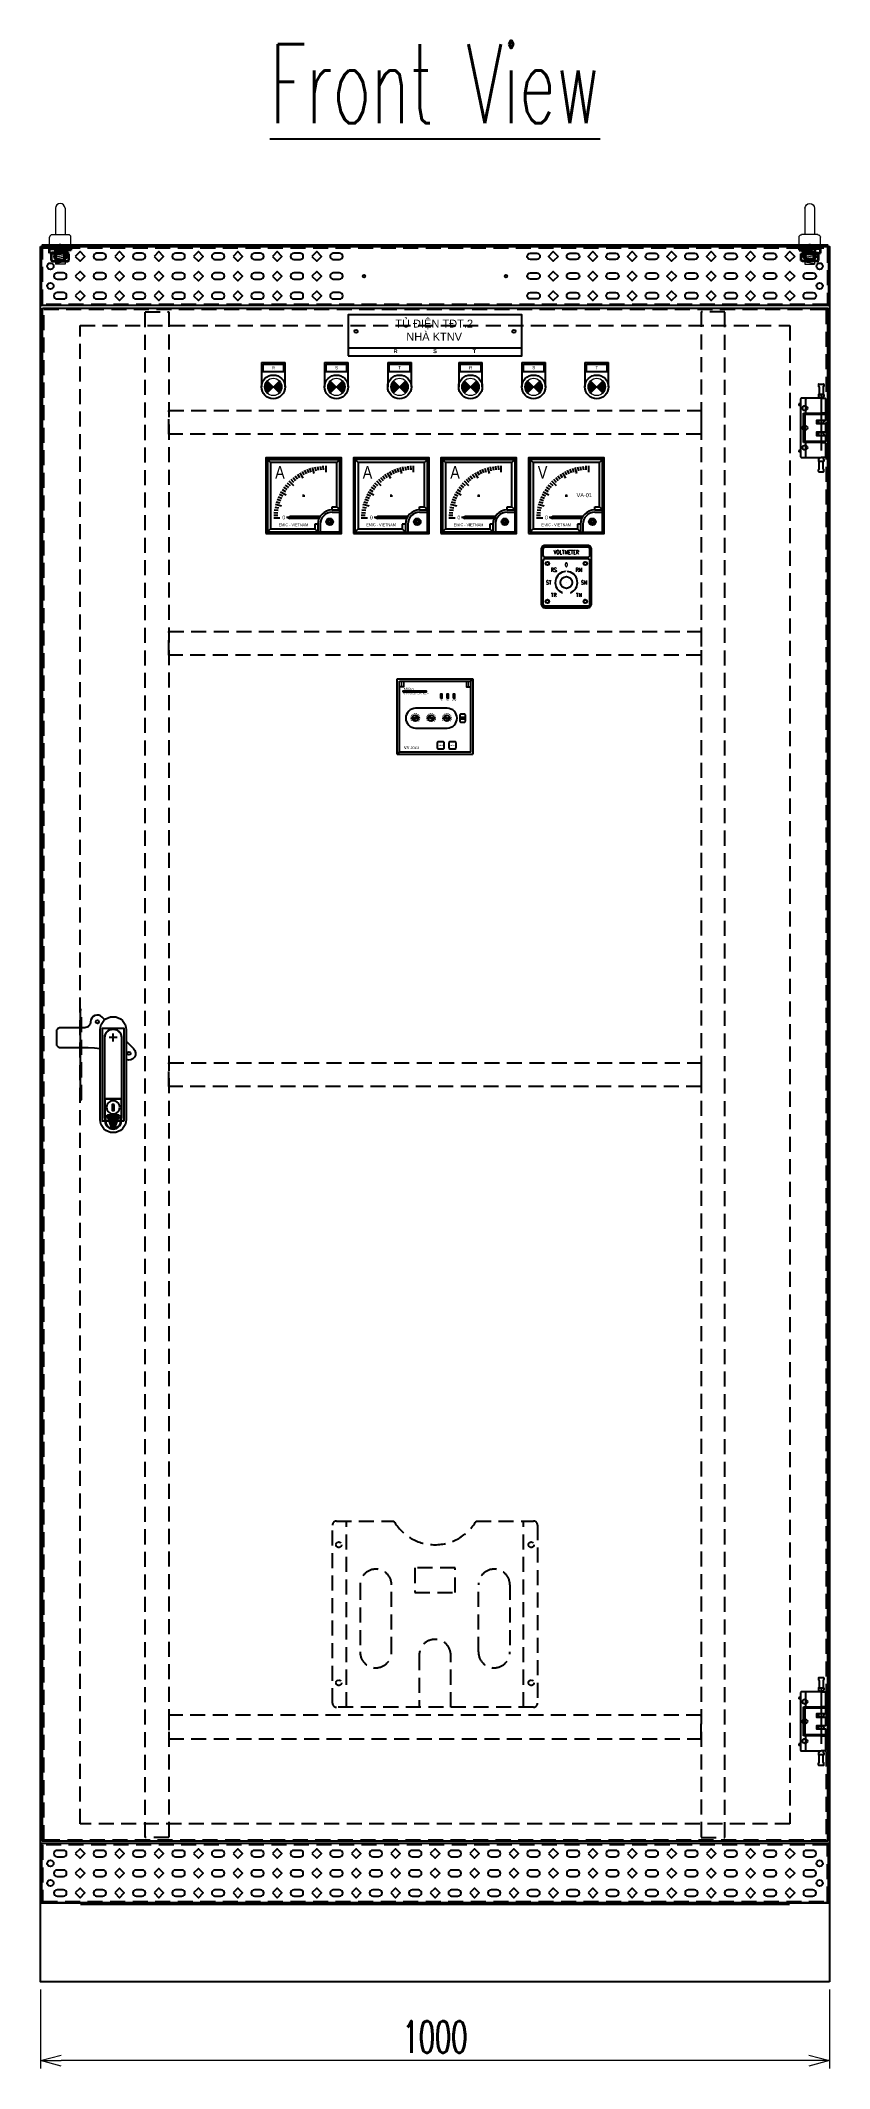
# Model space of a CAD drawing. Header units: millimetres. Extents: x 173893 to 258446, y -176540 to -123824.
# Drawn here: x 186576 to 187576, y -141376 to -138805 of the extents above; entities that cross this region are included whole.
import ezdxf
from ezdxf.enums import TextEntityAlignment as Align

# ---------------------------------------------------------------- set-up
doc = ezdxf.new("R2010")
doc.units = ezdxf.units.MM
doc.header["$LTSCALE"] = 3
doc.set_wipeout_variables(frame=1)
for name, pattern in [('ACAD_ISO04W100', [30, 24, -3, 0, -3]), ('CACHE2', [4.7625, 3.175, -1.5875]), ('HIDDEN', [9.525, 6.35, -3.175]), ('HIDDEN2', [0.1875, 0.125, -0.0625])]:
    doc.linetypes.add(name, pattern=pattern)
for name, color, linetype, lineweight in [('01', 7, 'HIDDEN2', 13), ('07', 5, 'Continuous', 5), ('@.0.DM. NÉT CHÍNH', 7, 'Continuous', 25), ('FORT', 2, 'Continuous', 35), ('POINTILLE', 8, 'CACHE2', 25)]:
    doc.layers.add(name, color=color, linetype=linetype, lineweight=lineweight)
doc.layers.add('@.DM. KÍCH THƯỚC', color=8, linetype='Continuous', transparency=0.2)
for name, color, linetype in [('@.DM. NÉT CHÍNH', 7, 'Continuous'), ('@.TEXT', 7, 'Continuous'), ('@.VISIBLE', 7, 'Continuous'), ('Ann_green', 3, 'Continuous'), ('centerline', 6, 'ACAD_ISO04W100'), ('EQUIPMENT', 4, 'Continuous'), ('equipments', 2, 'Continuous'), ('hw_Punch', 3, 'Continuous')]:
    doc.layers.add(name, color=color, linetype=linetype)
doc.styles.add('1-3', font='romans.shx', dxfattribs={"oblique": 10, "height": 7.5})
doc.styles.add('Ann_w01', font='romans.shx', dxfattribs={"width": 0.6, "bigfont": 'chineset.shx'})
doc.styles.add('Arial', font='arial.ttf')
doc.styles.add('Arial-Black', font='')
doc.styles.add('hw_Block', font='complex.shx', dxfattribs={"width": 0.75})
doc.styles.add('ISO8', font='ISO8')
doc.styles.add('TC-3C- New', font='', dxfattribs={"height": 18})
doc.styles.get('Arial-Black').set_extended_font_data('Arial Black')
doc.styles.get('TC-3C- New').set_extended_font_data('.VnArial NarrowH')
doc.dimstyles.new('Dim 01_SC20', dxfattribs={"dimscale": 20, "dimtxt": 2, "dimasz": 1.3, "dimexe": 0.5, "dimexo": 0.5, "dimgap": 0.5, "dimtad": 1, "dimdec": 1, "dimzin": 12, "dimdsep": 46, "dimtxsty": 'Ann_w01', "dimblk": 'OPEN30', "dimcen": 1.5, "dimclrd": 6, "dimclre": 6, "dimclrt": 3, "dimadec": 1, "dimazin": 3, "dimtm": 1e-09, "dimtfac": 1, "dimtdec": 1, "dimtix": 1, "dimtmove": 0, "dimatfit": 3, "dimldrblk": 'OPEN30', "dimfxl": 1, "dimtolj": 1, "dimlwd": 0, "dimlwe": 0, "dimarcsym": 0})

msp = doc.modelspace()

# ---------------------------------------------------------------- texts
at = {"color": 1, "linetype": 'ByBlock', "char_height": 5, "attachment_point": 5, "style": 'ISO8'}
for s, insert in [('{\\fArial|b1|i0|c0|p34;R}', (187026.2, -139199.15)), ('{\\fArial|b1|i0|c0|p34;S}', (187076.2, -139199.15)), ('{\\fArial|b1|i0|c0|p34;T}', (187126.2, -139199.15))]:
    msp.add_mtext_dynamic_manual_height_columns(s, width=58.9447, gutter_width=378.95, heights=[7.09], dxfattribs=dict(at, insert=insert))
at = {"color": 5, "ltscale": 0.5, "attachment_point": 1, "style": '1-3'}
for s, insert, char_height, width in [('{\\f.VnTimeH|b0|i0|c0|p34;\\C256;IDT OVERCURRENT RELAY}', (187036.06, -139632.42), 1.6783, 33.2622), ('{\\f.VnTimeH|b0|i0|c0|p34;\\C256;M\\f.VnTime|b0|i0|c0|p34;ikro}', (187036.06, -139625.72), 3.3566, 19.7753), ('{\\f.VnTimeH|b0|i0|c0|p34;\\C256;I>}', (187083.27, -139641.12), 1.6783, 2.3718), ('{\\f.VnTimeH|b0|i0|c0|p34;\\C256;I>>}', (187090.35, -139641.12), 1.6783, 2.3718), ('{\\f.VnTimeH|b0|i0|c0|p34;\\C256;AUX}', (187097.54, -139641.12), 1.6783, 2.3718), ('{\\f.VnTimeH|b0|i0|c0|p34;\\C256;NX 204A}', (187036.06, -139700.33), 3.3566, 23.9984), ('{\\f.VnTimeH|b0|i0|c0|p34;\\C1;TEST}', (187080.66, -139697.83), 1.6783, 11.9992), ('{\\f.VnTimeH|b0|i0|c0|p34;\\C251;RESET}', (187094.53, -139697.83), 1.6783, 11.9992)]:
    msp.add_mtext(s, dxfattribs=dict(at, insert=insert, char_height=char_height, width=width))
at = {"layer": '@.0.DM. NÉT CHÍNH', "color": 2, "style": 'Ann_w01', "width": 0.6}
msp.add_text('%%UFront View', height=100, dxfattribs=at).set_placement((187076.2, -138860.06), align=Align.MIDDLE_CENTER)
at = {"layer": '@.VISIBLE', "insert": (187075.13, -139172.45), "char_height": 10, "attachment_point": 5, "style": 'Arial'}
msp.add_mtext_dynamic_manual_height_columns('TỦ ĐIỆN TĐT.2\\PNHÀ KTNV', width=187.0575, gutter_width=99.2, heights=[0], dxfattribs=at)

# ---------------------------------------------------------------- blocks, each defined once
blk = doc.blocks.new('*U39')
blk.add_hatch(color=256).paths.add_polyline_path([(0.2, 15.3), (0.2, 15.3), (0.2, 15.3), (0.2, 15.4), (0.2, 15.4), (0.2, 15.4), (0.2, 15.4), (0.2, 15.4), (0.2, 15.4), (0.2, 15.4), (0.1, 15.4), (0.1, 15.4), (0.1, 15.5), (0.1, 15.5), (0.1, 15.5), (0.1, 15.5), (0.1, 15.5), (0, 15.5), (0, 15.5), (0, 15.5), (0, 15.5), (0, 15.5), (0, 15.5), (-0.1, 15.5), (-0.1, 15.5), (-0.1, 15.5), (-0.1, 15.5), (-0.1, 15.5), (-0.1, 15.4), (-0.1, 15.4), (-0.2, 15.4), (-0.2, 15.4), (-0.2, 15.4), (-0.2, 15.4), (-0.2, 15.4), (-0.2, 15.4), (-0.2, 15.4), (-0.2, 15.3), (-0.2, 15.3), (-0.2, 15.3), (-0.2, 7.5), (0.2, 7.5)])
for p, q in [((-0.8, -13.9), (-0.8, -14.1)), ((-0.1, -13.9), (-0.8, -13.9)), ((-0.8, -14.1), (-0.1, -14.1)), ((0.1, -13.2), (-0.1, -13.2)), ((-0.1, -13.2), (-0.1, -13.9)), ((-0.1, -14.1), (-0.1, -14.8)), ((-0.1, -14.8), (0.1, -14.8)), ((0.1, -13.9), (0.1, -13.2)), ((0.8, -13.9), (0.1, -13.9)), ((0.1, -14.1), (0.8, -14.1)), ((0.1, -14.8), (0.1, -14.1)), ((0.8, -14.1), (0.8, -13.9))]:
    blk.add_line(p, q)
for points in [[(-27, -32), (27, -32, 0.414214), (32, -27), (32, 42, 0.414214), (27, 47), (-27, 47, 0.414214), (-32, 42), (-32, -27, 0.414214)], [(-27, 32), (27, 32, 0.414214), (29.8, 34.8), (29.8, 42, 0.414214), (27, 44.7), (-27, 44.7, 0.414214), (-29.8, 42), (-29.8, 34.8, 0.414214)], [(-27, -29.8), (27, -29.8, 0.414214), (29.8, -27), (29.8, 27, 0.414214), (27, 29.8), (-27, 29.8, 0.414214), (-29.8, 27), (-29.8, -27, 0.414214)]]:
    blk.add_lwpolyline(points, format="xyb", close=True)
for radius in [2.5, 1.75]:
    blk.add_circle((0, -14), radius)
for start, end in [(92.839, 249.0883), (290.9117, 87.161)]:
    blk.add_arc((0, 0), 14, start, end)
at = {"layer": 'hw_Punch'}
for centre, radius in [((-24, 24), 2.25), ((24, 24), 2.25), ((0, 0), 7.5), ((-24, -24), 2.25), ((24, -24), 2.25)]:
    blk.add_circle(centre, radius, dxfattribs=at)
at = {"style": 'hw_Block', "width": 0.75}
for s, p in [('VOLTMETER', (0, 38.4)), ('ST', (-22.5, 0)), ('0', (0, 22.5)), ('SN', (22.5, 0))]:
    blk.add_text(s, height=5, dxfattribs=at).set_placement(p, align=Align.MIDDLE_CENTER)
blk.add_wipeout([(5.5, 0), (0.2, 15.3), (0.2, 15.3), (0.2, 15.3), (0.2, 15.4), (0.2, 15.4), (0.2, 15.4), (0.2, 15.4), (0.2, 15.4), (0.2, 15.4), (0.2, 15.4), (0.1, 15.4), (0.1, 15.4), (0.1, 15.5), (0.1, 15.5), (0.1, 15.5), (0.1, 15.5), (0.1, 15.5), (0, 15.5), (0, 15.5), (0, 15.5), (0, 15.5), (0, 15.5), (0, 15.5), (-0.1, 15.5), (-0.1, 15.5), (-0.1, 15.5), (-0.1, 15.5), (-0.1, 15.5), (-0.1, 15.4), (-0.1, 15.4), (-0.2, 15.4), (-0.2, 15.4), (-0.2, 15.4), (-0.2, 15.4), (-0.2, 15.4), (-0.2, 15.4), (-0.2, 15.4), (-0.2, 15.3), (-0.2, 15.3), (-0.2, 15.3), (-5.5, 0), (-4.5, -19), (4.5, -19)])
at = {"layer": 'Defpoints', "color": 5}
blk.add_line((0, 0), (0, 0), dxfattribs=at)
at = {"style": 'hw_Block', "width": 0.75}
for s, p in [('RS', (-15.9, 15.9)), ('RN', (15.9, 15.9)), ('TR', (-15.9, -15.9)), ('TN', (15.9, -15.9))]:
    blk.add_text(s, height=5, dxfattribs=at).set_placement(p, align=Align.MIDDLE_CENTER)
blk = doc.blocks.new('Den XANH')
h = blk.add_hatch(color=5)
h.paths.add_polyline_path([(15, 15), (22.8, 7.2, 0.198912), (26, 15, 0.198912), (22.8, 22.8)])
h.paths.add_polyline_path([(15, 15), (7.2, 22.8, 0.198912), (4, 15, 0.198912), (7.2, 7.2)])
at = {"color": 7}
for p, q in [((0, 46), (30, 46)), ((0, 46), (0, 15)), ((30, 15), (30, 46))]:
    blk.add_line(p, q, dxfattribs=at)
blk.add_lwpolyline([(2, 44), (28, 44), (28, 34), (2, 34)], close=True, dxfattribs=at)
blk.add_circle((15, 15), 15, dxfattribs=at)
at = {"layer": '07', "color": 5, "linetype": 'Continuous', "lineweight": 5, "ltscale": 3}
for p, q in [((22.8, 22.8), (7.2, 7.2)), ((7.2, 22.8), (22.8, 7.2))]:
    blk.add_line(p, q, dxfattribs=at)
blk.add_circle((15, 15), 11, dxfattribs=at)
at = {"layer": '01', "color": 2, "linetype": 'Continuous', "lineweight": 5, "style": 'Arial-Black'}
blk.add_attdef('T-SP', text='', height=2.4, dxfattribs=at).set_placement((15.2, 37), align=Align.CENTER)
blk = doc.blocks.new('Den DO')
h = blk.add_hatch(color=1)
h.paths.add_polyline_path([(7.2, 7.2), (15, 15), (7.2, 22.8, 0.198912), (4, 15, 0.198912)])
h.paths.add_polyline_path([(15, 15), (22.8, 7.2, 0.198912), (26, 15, 0.198912), (22.8, 22.8)])
at = {"color": 7}
for p, q in [((0, 46), (30, 46)), ((0, 46), (0, 15)), ((30, 15), (30, 46))]:
    blk.add_line(p, q, dxfattribs=at)
blk.add_lwpolyline([(2, 44), (28, 44), (28, 34), (2, 34)], close=True, dxfattribs=at)
blk.add_circle((15, 15), 15, dxfattribs=at)
at = {"layer": '07', "color": 1, "linetype": 'Continuous', "lineweight": 5, "ltscale": 3}
for p, q in [((22.8, 22.8), (7.2, 7.2)), ((7.2, 22.8), (22.8, 7.2))]:
    blk.add_line(p, q, dxfattribs=at)
blk.add_circle((15, 15), 11, dxfattribs=at)
at = {"layer": '01', "color": 2, "linetype": 'Continuous', "lineweight": 5, "style": 'Arial-Black'}
blk.add_attdef('T-SP', text='', height=2.4, dxfattribs=at).set_placement((15, 38.8), align=Align.CENTER)
blk = doc.blocks.new('Den VANG')
h = blk.add_hatch(color=2)
h.paths.add_polyline_path([(22.8, 7.2, 0.198912), (26, 15, 0.198912), (22.8, 22.8), (15, 15)])
h.paths.add_polyline_path([(7.2, 7.2), (15, 15), (7.2, 22.8, 0.198912), (4, 15, 0.198912)])
at = {"color": 7}
for p, q in [((0, 46), (30, 46)), ((0, 46), (0, 15)), ((30, 15), (30, 46))]:
    blk.add_line(p, q, dxfattribs=at)
blk.add_lwpolyline([(2, 44), (28, 44), (28, 34), (2, 34)], close=True, dxfattribs=at)
blk.add_circle((15, 15), 15, dxfattribs=at)
at = {"layer": '07', "color": 2, "linetype": 'Continuous', "lineweight": 5, "ltscale": 3}
for p, q in [((22.8, 22.8), (7.2, 7.2)), ((7.2, 22.8), (22.8, 7.2))]:
    blk.add_line(p, q, dxfattribs=at)
blk.add_circle((15, 15), 11, dxfattribs=at)
at = {"layer": '01', "color": 2, "linetype": 'Continuous', "lineweight": 5, "style": 'Arial-Black'}
blk.add_attdef('T-SP', text='', height=2.4, dxfattribs=at).set_placement((15.2, 37), align=Align.CENTER)
blk = doc.blocks.new('*U100')
at = {"color": 7}
ref = blk.add_blockref('Den DO', (-95, -46), dxfattribs=at)
ref.add_attrib('T-SP', 'R', dxfattribs={"layer": '01', "color": 2, "linetype": 'Continuous', "lineweight": 5, "height": 4, "style": 'Arial'}).set_placement((-79.8, -8.8), align=Align.CENTER)
ref = blk.add_blockref('Den VANG', (-15, -46), dxfattribs=at)
ref.add_attrib('T-SP', 'S', dxfattribs={"layer": '01', "color": 2, "linetype": 'Continuous', "lineweight": 5, "height": 4, "style": 'Arial'}).set_placement((0.2, -8.6), align=Align.CENTER)
ref = blk.add_blockref('Den XANH', (65, -46), dxfattribs=at)
ref.add_attrib('T-SP', 'T', dxfattribs={"layer": '01', "color": 2, "linetype": 'Continuous', "lineweight": 5, "height": 4, "style": 'Arial'}).set_placement((80.2, -8.7), align=Align.CENTER)
blk = doc.blocks.new('Dong ho Ampemet')
at = {"color": 4}
for p, q in [((-42, 42), (-46, 46)), ((42, 42), (-42, 42)), ((-42, 42), (-42, -42)), ((42, 42), (46, 46)), ((42, -14), (42, 42)), ((36, -18), (36, -14)), ((36, -14), (42, -14)), ((46, -18), (42, -14)), ((-42, -42), (-46, -46)), ((-42, -42), (14, -42)), ((18, -36), (14, -36)), ((14, -36), (14, -42)), ((18, -46), (14, -42))]:
    blk.add_line(p, q, dxfattribs=at)
at = {"color": 190}
for p, q in [((-7.9, 27.4), (-5.2, 23.2)), ((-2, 30.8), (0.3, 26.4)), ((1.2, 32.3), (3.2, 27.7)), ((4.3, 33.6), (6.1, 28.9)), ((7.6, 34.8), (9.1, 30)), ((14.3, 36.6), (15.3, 31.7)), ((17.7, 37.2), (18.5, 32.2)), ((21.1, 37.6), (21.6, 32.7)), ((24.5, 37.9), (24.8, 32.9)), ((-30.8, 2), (-26.4, -0.3)), ((-27.4, 7.9), (-23.2, 5.2)), ((-25.4, 10.8), (-21.4, 7.9)), ((-23.3, 13.5), (-19.4, 10.4)), ((-21, 16.2), (-17.3, 12.8)), ((-16.2, 21), (-12.8, 17.3)), ((-13.5, 23.3), (-10.4, 19.4)), ((-10.8, 25.4), (-7.9, 21.4)), ((-37.9, -24.5), (-32.9, -24.8)), ((-37.6, -21.1), (-32.7, -21.6)), ((-37.2, -17.7), (-32.2, -18.5)), ((-36.6, -14.3), (-31.7, -15.3)), ((-34.8, -7.6), (-30, -9.1)), ((-33.6, -4.3), (-28.9, -6.1)), ((-32.3, -1.2), (-27.7, -3.2))]:
    blk.add_line(p, q, dxfattribs=at)
at = {"color": 1}
for p, q in [((-5, 29.2), (-1, 22.2)), ((10.9, 35.8), (13, 28)), ((28, 38), (28, 30)), ((-29.2, 5), (-22.2, 1)), ((-18.7, 18.7), (-13, 13)), ((-1.5, 0), (1.5, 0)), ((0, -1.5), (0, 1.5)), ((-35.8, -10.9), (-28, -13)), ((-38, -28), (-30, -28)), ((-19.9, -27.5), (-21.8, -27.5)), ((-19.9, -27.5), (-21.8, -27.5)), ((-19.9, -27.5), (-17.5, -26.3)), ((-19.9, -27.5), (-17.5, -28.8)), ((20.9, -26.3), (-17.5, -26.3)), ((19.5, -28.8), (-17.5, -28.8))]:
    blk.add_line(p, q, dxfattribs=at)
at = {"color": 31}
for p, q in [((36, -18), (46, -18)), ((36, -21), (46, -21)), ((18, -36), (18, -46)), ((21, -36), (21, -46))]:
    blk.add_line(p, q, dxfattribs=at)
blk.add_lwpolyline([(-48, -48), (48, -48), (48, 48), (-48, 48)], close=True, dxfattribs=at)
at = {"color": 181}
blk.add_lwpolyline([(-46, -46), (46, -46), (46, 46), (-46, 46)], close=True, dxfattribs=at)
at = {"color": 32}
for points in [[(32.5, -33.5), (31.3, -33.5, -0.414214), (30.8, -33.1), (30.8, -32.9, -0.414214), (31.3, -32.5), (32.5, -32.5)], [(32.5, -32.5), (32.5, -31.2, -0.414214), (32.9, -30.8), (33.1, -30.8, -0.414214), (33.6, -31.2), (33.6, -32.5)], [(33.6, -33.5), (33.6, -34.8, -0.414214), (33.1, -35.2), (32.9, -35.2, -0.414214), (32.5, -34.8), (32.5, -33.5)], [(33.6, -32.5), (34.8, -32.5, -0.414214), (35.2, -32.9), (35.2, -33.1, -0.414214), (34.8, -33.5), (33.6, -33.5)]]:
    blk.add_lwpolyline(points, format="xyb", dxfattribs=at)
at = {"color": 31}
blk.add_circle((33, -33), 4.31, dxfattribs=at)
at = {"color": 102}
blk.add_circle((33, -33), 3.2, dxfattribs=at)
at = {"color": 31}
for radius in [18, 15]:
    blk.add_arc((36, -36), radius, 90, 180, dxfattribs=at)
at = {"color": 2, "style": 'TC-3C- New'}
for s, height, p in [('A', 15.8, (-30.1, 21.7)), ('0', 4.75, (-25.2, -29.9))]:
    blk.add_text(s, height=height, dxfattribs=at).set_placement(p, align=Align.CENTER)
at = {"color": 3, "style": 'TC-3C- New'}
blk.add_text('EMIC - Vietnam', height=3.5, dxfattribs=at).set_placement((-12.9, -38.6), align=Align.CENTER)
blk = doc.blocks.new('Dong ho Vonmet')
at = {"color": 4}
for p, q in [((-42, 42), (-46, 46)), ((42, 42), (-42, 42)), ((-42, 42), (-42, -42)), ((42, 42), (46, 46)), ((42, -14), (42, 42)), ((36, -18), (36, -14)), ((36, -14), (42, -14)), ((46, -18), (42, -14)), ((-42, -42), (-46, -46)), ((-42, -42), (14, -42)), ((18, -36), (14, -36)), ((14, -36), (14, -42)), ((18, -46), (14, -42))]:
    blk.add_line(p, q, dxfattribs=at)
at = {"color": 190}
for p, q in [((-7.9, 27.4), (-5.2, 23.2)), ((-2, 30.8), (0.3, 26.4)), ((1.2, 32.3), (3.2, 27.7)), ((4.3, 33.6), (6.1, 28.9)), ((7.6, 34.8), (9.1, 30)), ((14.3, 36.6), (15.3, 31.7)), ((17.7, 37.2), (18.5, 32.2)), ((21.1, 37.6), (21.6, 32.7)), ((24.5, 37.9), (24.8, 32.9)), ((-30.8, 2), (-26.4, -0.3)), ((-27.4, 7.9), (-23.2, 5.2)), ((-25.4, 10.8), (-21.4, 7.9)), ((-23.3, 13.5), (-19.4, 10.4)), ((-21, 16.2), (-17.3, 12.8)), ((-16.2, 21), (-12.8, 17.3)), ((-13.5, 23.3), (-10.4, 19.4)), ((-10.8, 25.4), (-7.9, 21.4)), ((-37.9, -24.5), (-32.9, -24.8)), ((-37.6, -21.1), (-32.7, -21.6)), ((-37.2, -17.7), (-32.2, -18.5)), ((-36.6, -14.3), (-31.7, -15.3)), ((-34.8, -7.6), (-30, -9.1)), ((-33.6, -4.3), (-28.9, -6.1)), ((-32.3, -1.2), (-27.7, -3.2))]:
    blk.add_line(p, q, dxfattribs=at)
at = {"color": 1}
for p, q in [((-5, 29.2), (-1, 22.2)), ((10.9, 35.8), (13, 28)), ((28, 38), (28, 30)), ((-29.2, 5), (-22.2, 1)), ((-18.7, 18.7), (-13, 13)), ((-1.5, 0), (1.5, 0)), ((0, -1.5), (0, 1.5)), ((-35.8, -10.9), (-28, -13)), ((-38, -28), (-30, -28)), ((-19.9, -27.5), (-21.8, -27.5)), ((-19.9, -27.5), (-21.8, -27.5)), ((-19.9, -27.5), (-17.5, -26.3)), ((-19.9, -27.5), (-17.5, -28.8)), ((20.9, -26.3), (-17.5, -26.3)), ((19.5, -28.8), (-17.5, -28.8))]:
    blk.add_line(p, q, dxfattribs=at)
at = {"color": 31}
for p, q in [((36, -18), (46, -18)), ((36, -21), (46, -21)), ((18, -36), (18, -46)), ((21, -36), (21, -46))]:
    blk.add_line(p, q, dxfattribs=at)
blk.add_lwpolyline([(-48, -48), (48, -48), (48, 48), (-48, 48)], close=True, dxfattribs=at)
at = {"color": 181}
blk.add_lwpolyline([(-46, -46), (46, -46), (46, 46), (-46, 46)], close=True, dxfattribs=at)
at = {"color": 32}
for points in [[(32.5, -33.5), (31.3, -33.5, -0.414214), (30.8, -33.1), (30.8, -32.9, -0.414214), (31.3, -32.5), (32.5, -32.5)], [(32.5, -32.5), (32.5, -31.2, -0.414214), (32.9, -30.8), (33.1, -30.8, -0.414214), (33.6, -31.2), (33.6, -32.5)], [(33.6, -33.5), (33.6, -34.8, -0.414214), (33.1, -35.2), (32.9, -35.2, -0.414214), (32.5, -34.8), (32.5, -33.5)], [(33.6, -32.5), (34.8, -32.5, -0.414214), (35.2, -32.9), (35.2, -33.1, -0.414214), (34.8, -33.5), (33.6, -33.5)]]:
    blk.add_lwpolyline(points, format="xyb", dxfattribs=at)
at = {"color": 31}
blk.add_circle((33, -33), 4.31, dxfattribs=at)
at = {"color": 102}
blk.add_circle((33, -33), 3.2, dxfattribs=at)
at = {"color": 31}
for radius in [18, 15]:
    blk.add_arc((36, -36), radius, 90, 180, dxfattribs=at)
at = {"color": 2, "style": 'TC-3C- New'}
for s, height, p in [('V', 15.8, (-30.1, 21.7)), ('0', 4.75, (-25.2, -29.9))]:
    blk.add_text(s, height=height, dxfattribs=at).set_placement(p, align=Align.CENTER)
at = {"color": 4, "style": 'TC-3C- New'}
blk.add_text('va-01', height=5.07, dxfattribs=at).set_placement((22.7, -1.8), align=Align.CENTER)
at = {"color": 3, "style": 'TC-3C- New'}
blk.add_text('EMIC - Vietnam', height=3.5, dxfattribs=at).set_placement((-12.9, -38.6), align=Align.CENTER)
blk = doc.blocks.new('HL011-1 Front')
at = {"layer": 'centerline'}
blk.add_line((20.5, 43.5), (20.5, -43.5), dxfattribs=at)
at = {"layer": 'EQUIPMENT', "color": 8}
for p, q in [((17, 55), (17, 53)), ((17.5, 55.5), (23.5, 55.5)), ((18, 52), (18, 42.5)), ((23, 52), (23, 42.5)), ((24, 55), (24, 53)), ((18, -52), (18, -42.5)), ((23, -52), (23, -42.5)), ((17, -55), (17, -53)), ((17.5, -55.5), (23.5, -55.5)), ((24, -55), (24, -53))]:
    blk.add_line(p, q, dxfattribs=at)
at = {"layer": 'EQUIPMENT'}
for p, q in [((-7.7, 30.5), (-7.7, 28.5)), ((-5.7, 30.5), (-7.7, 30.5)), ((-5.7, 28.5), (-7.7, 28.5)), ((-5.7, 36.5), (-5.7, -36.5)), ((1.5, 37.5), (-4.7, 37.5)), ((1, 19.5), (1, 36.5)), ((20.5, 37.5), (1.5, 37.5)), ((17, 42), (17, 40)), ((17.5, 42.5), (23.5, 42.5)), ((18, 39), (18, 37.5)), ((20.5, 37.5), (25.5, 37.5)), ((23, 39), (23, 37.5)), ((24, 42), (24, 40)), ((26.5, 19.5), (26.5, 36.5)), ((-1.9, -18.5), (-1.9, 18.5)), ((-1.9, 18.5), (0.4, 18.5)), ((0.4, 18.5), (20.5, 18.5)), ((5.6, 16.8), (5.6, 18.5)), ((15.9, 18.5), (15.9, 16.8)), ((15.9, 10), (15.9, 5)), ((17.5, 16.8), (17, 18.5)), ((17, 10), (17, 7.7)), ((18.4, 5.7), (17.1, 7.4)), ((22.2, 5.5), (18.8, 5.5)), ((25.5, 18.5), (20.5, 18.5)), ((22.6, 5.7), (23.9, 7.4)), ((23.5, 16.8), (24, 18.5)), ((24, 10), (24, 7.7)), ((0.4, -18.5), (-1.9, -18.5)), ((20.5, -18.5), (0.4, -18.5)), ((1, -36.5), (1, -19.5)), ((5.6, -18.5), (5.6, -16.8)), ((15.9, -5), (15.9, -10)), ((15.9, -16.8), (15.9, -18.5)), ((17, -7.7), (17, -10)), ((17.5, -16.8), (17, -18.5)), ((18.4, -5.7), (17.1, -7.4)), ((18.8, -5.5), (22.2, -5.5)), ((20.5, -18.5), (25.5, -18.5)), ((22.6, -5.7), (23.9, -7.4)), ((23.5, -16.8), (24, -18.5)), ((24, -7.7), (24, -10)), ((26.5, -36.5), (26.5, -19.5)), ((-7.7, -28.5), (-7.7, -30.5)), ((-5.7, -28.5), (-7.7, -28.5)), ((-5.7, -30.5), (-7.7, -30.5)), ((-4.7, -37.5), (1.5, -37.5)), ((1.5, -37.5), (20.5, -37.5)), ((17, -40), (17, -42)), ((23.5, -42.5), (17.5, -42.5)), ((18, -37.5), (18, -39)), ((25.5, -37.5), (20.5, -37.5)), ((23, -37.5), (23, -39)), ((24, -40), (24, -42))]:
    blk.add_line(p, q, dxfattribs=at)
at = {"layer": 'EQUIPMENT', "color": 8}
blk.add_lwpolyline([(26.5, 5), (15.2, 5), (15.2, 10), (26.5, 10), (26.5, 16.8), (-0.2, 16.8), (-0.2, -16.8), (26.5, -16.8), (26.5, -10), (15.2, -10), (15.2, -5), (26.5, -5)], close=True, dxfattribs=at)
for centre in [(0, 25), (0, 0), (0, -25)]:
    blk.add_circle(centre, 3, dxfattribs=at)
for centre, start, end in [((17.5, 55), 90, 180), ((17.5, 53), 180, 270), ((17.5, 52), 0, 90), ((23.5, 52), 90, 180), ((23.5, 55), 0, 90), ((23.5, 53), 270, 0), ((17.5, -53), 90, 180), ((17.5, -55), 180, 270), ((17.5, -52), 270, 0), ((23.5, -52), 180, 270), ((23.5, -53), 0, 90), ((23.5, -55), 270, 0)]:
    blk.add_arc(centre, 0.5, start, end, dxfattribs=at)
at = {"layer": 'EQUIPMENT'}
for centre, radius, start, end in [((-4.7, 36.5), 1, 90, 180), ((17.5, 42), 0.5, 90, 180), ((17.5, 40), 0.5, 180, 270), ((17.5, 39), 0.5, 0, 90), ((23.5, 39), 0.5, 90, 180), ((23.5, 42), 0.5, 0, 90), ((23.5, 40), 0.5, 270, 0), ((25.5, 36.5), 1, 0, 90), ((17.5, 7.7), 0.5, 180, 216.8699), ((18.8, 6), 0.5, 216.8699, 270), ((22.2, 6), 0.5, 270, 323.1301), ((23.5, 7.7), 0.5, 323.1301, 0), ((25.5, 19.5), 1, 270, 0), ((17.5, -7.7), 0.5, 143.1301, 180), ((18.8, -6), 0.5, 90, 143.1301), ((22.2, -6), 0.5, 36.8699, 90), ((23.5, -7.7), 0.5, 0, 36.8699), ((25.5, -19.5), 1, 0, 90), ((-4.7, -36.5), 1, 180, 270), ((17.5, -40), 0.5, 90, 180), ((17.5, -42), 0.5, 180, 270), ((17.5, -39), 0.5, 270, 0), ((23.5, -39), 0.5, 180, 270), ((23.5, -40), 0.5, 0, 90), ((23.5, -42), 0.5, 270, 0), ((25.5, -36.5), 1, 270, 0)]:
    blk.add_arc(centre, radius, start, end, dxfattribs=at)
for centre, start_param, end_param in [((1.5, 36.5), 3.141593, 4.712389), ((0.4, 19.5), 0, 1.570796), ((0.4, -19.5), 1.570796, 3.141593), ((1.5, -36.5), 4.712389, 6.283185)]:
    blk.add_ellipse(centre, major_axis=(0, -1), ratio=0.57735, start_param=start_param, end_param=end_param, dxfattribs=at)
blk = doc.blocks.new('_Open30')
at = {"color": 0, "linetype": 'ByBlock', "lineweight": -2}
for p, q in [((-1, 0.268), (0, 0)), ((0, 0), (-1, -0.268)), ((0, 0), (-1, 0))]:
    blk.add_line(p, q, dxfattribs=at)
blk = doc.blocks.new('*D622')
at = {"layer": '@.DM. KÍCH THƯỚC', "color": 6, "lineweight": 0, "transparency": 16777216}
for p, q in [((186576.2, -141276.4), (186576.2, -141376.4)), ((187576.2, -141276.4), (187576.2, -141376.4)), ((187550.2, -141366.4), (186602.2, -141366.4))]:
    blk.add_line(p, q, dxfattribs=at)
at = {"layer": 'Defpoints', "color": 0, "transparency": 16777216}
for p in [(186576.2, -141266.4), (187576.2, -141266.4), (186576.2, -141366.4)]:
    blk.add_point(p, dxfattribs=at)
at = {"layer": '@.DM. KÍCH THƯỚC', "color": 6, "lineweight": 0, "transparency": 16777216, "xscale": 26, "yscale": 26, "zscale": 26, "rotation": 180}
blk.add_blockref('_Open30', (186576.2, -141366.4), dxfattribs=at)
at = {"layer": '@.DM. KÍCH THƯỚC', "color": 6, "lineweight": 0, "transparency": 16777216, "xscale": 26, "yscale": 26, "zscale": 26}
blk.add_blockref('_Open30', (187576.2, -141366.4), dxfattribs=at)
at = {"layer": '@.DM. KÍCH THƯỚC', "color": 3, "transparency": 16777216, "insert": (187076.2, -141336.4), "char_height": 40, "attachment_point": 5, "style": 'Ann_w01'}
blk.add_mtext('\\A1;1000', dxfattribs=at)
blk = doc.blocks.new('AB301-1-1G.2')
at = {"layer": 'centerline'}
blk.add_line((0, 42), (0, 52), dxfattribs=at)
blk.add_lwpolyline([(5, 47), (-5, 47)], dxfattribs=at)
at = {"layer": 'equipments', "color": 8}
for points in [[(-10.6, 69.6), (-14, 73, 0.668179), (-28.5, 67, -0.414214), (-36, 59.5), (-67, 59.5, 0.414214), (-72, 54.5), (-72, 39.5, 0.414214), (-67, 34.5), (-31.6, 34.5), (-23.5, 34.1), (-16.5, 33.2)], [(16.5, 42.5), (26, 33, -0.834025), (16.5, 19.3)]]:
    blk.add_lwpolyline(points, format="xyb", dxfattribs=at)
at = {"layer": 'equipments'}
for points in [[(16.5, 57), (16.5, -57, -1), (-16.5, -57), (-16.5, 57, -1)], [(-5.5, -51.2, 0.414214), (-9.5, -55.2), (-9.5, -58.8, 1), (9.5, -58.8), (9.5, -55.2, 0.414214), (5.5, -51.2)]]:
    blk.add_lwpolyline(points, format="xyb", close=True, dxfattribs=at)
at = {"layer": 'equipments', "color": 8}
blk.add_lwpolyline([(13.5, -58.8), (-13.5, -58.8), (-13.5, 58.8), (13.5, 58.8)], close=True, dxfattribs=at)
at = {"layer": 'equipments'}
for points in [[(10.5, -54.9), (11, -54.9), (11, 47, 1), (-11, 47), (-11, -54.9), (-10.5, -54.9)], [(-10.5, -30.7), (-10.5, 47, -1), (10.5, 47), (10.5, -30.7)], [(-10.5, -31), (-10.5, -58.5, 1), (10.5, -58.5), (10.5, -31)]]:
    blk.add_lwpolyline(points, format="xyb", dxfattribs=at)
for points in [[(10.4, -30.7), (-10.4, -30.7)], [(10.4, -31), (-10.4, -31)], [(8.3, -41.4), (8.2, -39.5), (7.6, -37.8), (6.6, -36.2), (5.3, -34.9), (3.6, -33.9), (1.9, -33.3), (0, -33), (-1.9, -33.3), (-3.6, -33.9), (-5.2, -34.9), (-6.5, -36.2), (-7.5, -37.8), (-8.1, -39.5), (-8.3, -41.4), (-8.1, -43.2), (-7.5, -45), (-6.5, -46.6), (-5.2, -48), (-3.6, -48.9), (-1.9, -49.6), (0, -49.7), (1.9, -49.6), (3.6, -48.9), (5.3, -48), (6.6, -46.6), (7.6, -45), (8.2, -43.2), (8.3, -41.4)], [(-6.8, -54.3), (6.9, -54.3)], [(-6.5, -55.2), (6.6, -55.2)], [(-6.2, -56.1), (6.2, -56.1)], [(-5.9, -56.9), (5.9, -56.9)], [(-5.6, -57.8), (5.7, -57.8)], [(-5.3, -58.7), (5.4, -58.7)], [(-5, -59.6), (5, -59.6)], [(-4.7, -60.5), (4.8, -60.5)], [(-4.4, -61.3), (4.5, -61.3)], [(-4.2, -62.2), (4.2, -62.2)], [(-3.8, -63.1), (3.8, -63.1)], [(-3.5, -64), (3.6, -64)], [(-3.2, -64.8), (3.3, -64.8)], [(-3, -65.7), (3, -65.7)]]:
    blk.add_lwpolyline(points, dxfattribs=at)
for points in [[(1.3, -37.8), (-1.2, -37.8), (-1.2, -45.4), (1.3, -45.4)], [(7.1, -53.4), (-7.1, -53.4), (-2.6, -66.6), (2.7, -66.6)]]:
    blk.add_lwpolyline(points, close=True, dxfattribs=at)
at = {"layer": 'equipments', "color": 8}
for centre in [(-20, 67), (20, 27)]:
    blk.add_circle(centre, 2.05, dxfattribs=at)
blk = doc.blocks.new('HM12_COTE')
at = {"layer": 'FORT'}
for p, q in [((-11, 9.2), (-9.5, 10)), ((-11, 0.8), (-11, 9.2)), ((-9.5, 0), (-11, 0.8)), ((9.5, 10), (-9.5, 10)), ((-9.5, 0), (9.5, 0)), ((-5.5, 0.8), (-5.5, 9.2)), ((5.5, 0.8), (5.5, 9.2)), ((11, 9.2), (9.5, 10)), ((9.5, 0), (11, 0.8)), ((11, 0.8), (11, 9.2))]:
    blk.add_line(p, q, dxfattribs=at)
for centre, radius, start, end in [((-8.2, 5.1), 4.86, 55.6159, 124.3841), ((-8.2, 4.9), 4.86, 235.6159, 304.3841), ((0, -8.2), 18.2, 72.4121, 107.5879), ((0, 18.2), 18.2, 252.4121, 287.5879), ((8.2, 5.1), 4.86, 55.6159, 124.3841), ((8.2, 4.9), 4.86, 235.6159, 304.3841)]:
    blk.add_arc(centre, radius, start, end, dxfattribs=at)
blk = doc.blocks.new('CALE_M12_IPN')
at = {"layer": 'FORT'}
for p, q in [((-13.5, 3.61), (13.5, 3.61)), ((-13.5, -1.89), (-13.5, 3.61)), ((13.5, 1.89), (-13.5, -1.89)), ((13.5, 3.61), (13.5, 1.89))]:
    blk.add_line(p, q, dxfattribs=at)
at = {"layer": 'POINTILLE'}
for p, q in [((-7, 3.61), (-7, -0.98)), ((7, 3.61), (7, 0.98))]:
    blk.add_line(p, q, dxfattribs=at)
blk = doc.blocks.new('RONDELLE_M12')
at = {"layer": 'FORT'}
blk.add_lwpolyline([(-13.5, 2.5), (-13.5, 0), (13.5, 0), (13.5, 2.5)], close=True, dxfattribs=at)
at = {"layer": 'POINTILLE'}
for p, q in [((-7, 0), (-7, 2.5)), ((7, 0), (7, 2.5))]:
    blk.add_line(p, q, dxfattribs=at)
blk = doc.blocks.new('Lifting Front')
at = {"layer": 'centerline'}
blk.add_line((0, -2), (0, 2), dxfattribs=at)
at = {"layer": 'equipments', "lineweight": 0}
for p, q in [((-6, 47), (-6, 13.5)), ((6, 47), (6, 13.5)), ((-13.5, 0), (-13.5, 10.3)), ((13.5, 0), (-13.5, 0)), ((-10.3, 13.5), (10.3, 13.5)), ((-6, 0), (-6, -24)), ((6, 0), (-6, 0)), ((6, 0), (6, -24)), ((13.5, 0), (13.5, 10.3)), ((6, -24), (-6, -24))]:
    blk.add_line(p, q, dxfattribs=at)
at = {"layer": 'equipments', "color": 8, "lineweight": 0}
for p, q in [((6, -1), (-6, -3)), ((6, -3), (-6, -5)), ((6, -5), (-6, -7)), ((6, -7), (-6, -9)), ((6, -9), (-6, -11)), ((6, -11), (-6, -13)), ((6, -13), (-6, -15)), ((6, -15), (-6, -17)), ((6, -17), (-6, -19)), ((6, -19), (-6, -21)), ((6, -21), (-6, -23))]:
    blk.add_line(p, q, dxfattribs=at)
at = {"layer": 'equipments', "lineweight": 0}
for centre, radius, start, end in [((0, 47), 6, 0, 180), ((-10.3, 10.3), 3.17, 90, 180), ((10.3, 10.3), 3.17, 0, 90)]:
    blk.add_arc(centre, radius, start, end, dxfattribs=at)
for name, p in [('RONDELLE_M12', (0, -4.5)), ('CALE_M12_IPN', (0, -8.1)), ('HM12_COTE', (0, -20))]:
    blk.add_blockref(name, p)
blk = doc.blocks.new('A$C9bc63bcc')
at = {"layer": 'Ann_green', "color": 8, "linetype": 'HIDDEN'}
for p, q in [((18, 0), (18, 236)), ((242, 0), (242, 236))]:
    blk.add_line(p, q, dxfattribs=at)
for points in [[(260, 231), (260, 5, -0.414214), (255, 0), (5, 0, -0.414214), (0, 5), (0, 231, -0.414214), (5, 236), (78, 236, 0.57735), (182, 236), (255, 236, -0.414214)], [(55, 50), (55, 50, 0.414214), (75, 70), (75, 155, 0.414214), (55, 175), (55, 175, 0.414214), (35, 155), (35, 70, 0.414214)], [(205, 50), (205, 50, -0.414214), (185, 70), (185, 155, -0.414214), (205, 175), (205, 175, -0.414214), (225, 155), (225, 70, -0.414214)]]:
    blk.add_lwpolyline(points, format="xyb", close=True, dxfattribs=at)
blk.add_lwpolyline([(104.5, 145.5), (155.5, 145.5), (155.5, 176.5), (104.5, 176.5)], close=True, dxfattribs=at)
blk.add_lwpolyline([(150, 0), (150, 66, 1), (110, 66), (110, 0)], format="xyb", dxfattribs=at)
for centre in [(8, 206), (252, 206), (8, 31), (252, 31)]:
    blk.add_circle(centre, 3.5, dxfattribs=at)
blk = doc.blocks.new('Standard ISO')
at = {"color": 6}
for p, q in [((4, -2), (4, 2)), ((-6, 0), (0, 0)), ((6, 0), (2, 0))]:
    blk.add_line(p, q, dxfattribs=at)
blk.add_lwpolyline([(-0.5, 1.5), (-0.5, -1.5), (-5.5, -0.75), (-5.5, 0.75), (-0.5, 1.5)])
for radius in [1.5, 0.75]:
    blk.add_circle((4, 0), radius)
blk = doc.blocks.new('A$C4dbb82d6')
at = {"layer": '@.VISIBLE'}
h = blk.add_hatch(color=30, dxfattribs=at)
h.dxf.hatch_style = 1
h.paths.add_polyline_path([(0.214, 4.973), (3.625, 1.562), (3.625, 5.973), (1.922, 5.973), (1.297, 5.348), (3.125, 5.348), (3.125, 2.593), (0.745, 4.973), (3.75, 7.978), (3.75, 8.509)])
h = blk.add_hatch(color=150, dxfattribs=at)
h.dxf.hatch_style = 1
h.paths.add_polyline_path([(6.755, 4.973), (4.375, 2.593), (4.375, 5.348), (6.203, 5.348), (5.578, 5.973), (3.875, 5.973), (3.875, 1.562), (7.286, 4.973), (3.75, 8.509), (3.75, 7.978)])
at = {"layer": '@.VISIBLE', "color": 30}
blk.add_lwpolyline([(3.625, 5.973), (3.625, 1.562), (0.214, 4.973), (3.75, 8.509), (3.75, 7.978), (0.745, 4.973), (3.125, 2.593), (3.125, 5.348), (1.297, 5.348), (1.922, 5.973)], close=True, dxfattribs=at)
at = {"layer": '@.VISIBLE', "color": 150}
blk.add_lwpolyline([(3.875, 5.973), (3.875, 1.562), (7.286, 4.973), (3.75, 8.509), (3.75, 7.978), (6.755, 4.973), (4.375, 2.593), (4.375, 5.348), (6.203, 5.348), (5.578, 5.973)], close=True, dxfattribs=at)
at = {"layer": '@.VISIBLE', "color": 30, "insert": (3.75, 0.509), "char_height": 1, "attachment_point": 5, "style": 'Ann_w01'}
blk.add_mtext_dynamic_manual_height_columns('{\\fArial|b1|i0|c0|p34;\\W1;TUAN ANH}', width=7.5, gutter_width=49.599, heights=[0], dxfattribs=at)
blk = doc.blocks.new('KHUNG BAN VE (Made by Tung)')
at = {"layer": '@.VISIBLE', "color": 8}
for p, q in [((75.75, 207), (75.75, 210)), ((148.5, 207), (148.5, 210)), ((221.25, 207), (221.25, 210)), ((3, 156), (0, 156)), ((294, 156), (297, 156)), ((3, 105), (0, 105)), ((294, 105), (297, 105)), ((3, 54), (0, 54)), ((294, 54), (297, 54)), ((23, 18), (23, 3)), ((53, 18), (53, 3)), ((73, 18), (73, 3)), ((123, 18), (123, 3)), ((223, 18), (223, 3)), ((243, 18), (243, 3)), ((274, 18), (274, 3)), ((284, 18), (284, 3)), ((3, 13), (73, 13)), ((123, 13), (294, 13)), ((3, 8), (73, 8)), ((23, 8), (3, 3)), ((223, 8), (294, 8)), ((75.75, 3), (75.75, 0)), ((148.5, 3), (148.5, 0)), ((221.25, 3), (221.25, 0))]:
    blk.add_line(p, q, dxfattribs=at)
for points in [[(0, 0), (297, 0), (297, 210), (0, 210)], [(3, 3), (294, 3), (294, 207), (3, 207)], [(3, 18), (294, 18), (294, 3), (3, 3)]]:
    blk.add_lwpolyline(points, close=True, dxfattribs=at)
at = {"xscale": 1.5, "yscale": 1.5, "zscale": 1.5}
blk.add_blockref('A$C4dbb82d6', (77.375, 4.041), dxfattribs=at)
blk.add_blockref('Standard ISO', (258.5, 5.5))
at = {"layer": '@.TEXT', "color": 1, "style": 'Arial'}
for s, p in [('1', (39.375, 208.5)), ('2', (112.125, 208.5)), ('3', (184.875, 208.5)), ('4', (257.625, 208.5)), ('A', (1.5, 181.5)), ('A', (295.5, 181.5)), ('B', (1.5, 130.5)), ('B', (295.5, 130.5)), ('C', (1.5, 79.5)), ('C', (295.5, 79.5)), ('D', (1.5, 28.5)), ('D', (295.5, 28.5)), ('27/07/2026', (63, 15.5)), ('27/07/2026', (63, 10.5)), ('1', (39.375, 1.5)), ('2', (112.125, 1.5)), ('3', (184.875, 1.5)), ('4', (257.625, 1.5))]:
    blk.add_text(s, height=2, dxfattribs=at).set_placement(p, align=Align.MIDDLE_CENTER)
at = {"layer": '@.TEXT', "color": 2, "style": 'Arial'}
for s, p in [('Designer', (13, 15.5)), ('DRAWING NAME', (173, 15.5)), ('Project', (233, 15.5)), ('Scale', (279, 15.5)), ('Approved', (13, 10.5)), ('Customer', (233, 10.5)), ('Page', (279, 10.5)), ('Name', (38, 5.5)), ('Date', (63, 5.5)), ('Standard', (233, 5.5)), ('Total', (279, 5.5))]:
    blk.add_text(s, height=2, dxfattribs=at).set_placement(p, align=Align.MIDDLE_CENTER)
at = {"layer": '@.TEXT', "color": 1, "style": 'Arial'}
for tag, height, p in [('DESIGNER_NAME', 2, (38, 15.5)), ('PROJECT_CODE', 2, (258.5, 15.5)), ('SCALE', 2, (289, 15.5)), ('APPROVED_NAME', 2, (38, 10.5)), ('CUSTOMER_NAME', 2, (258.5, 10.5)), ('PAGE', 2, (289, 10.5)), ('DRAWING_NAME', 4, (173, 8)), ('TOTAL', 2, (289, 5.5))]:
    blk.add_attdef(tag, text='', height=height, dxfattribs=at).set_placement(p, align=Align.MIDDLE_CENTER)
at = {"layer": '@.VISIBLE', "color": 30, "insert": (106, 10.5), "char_height": 1, "attachment_point": 5, "style": 'Ann_w01'}
blk.add_mtext_dynamic_manual_height_columns('{\\fTimes New Roman|b0|i0|c0|p18;\\W1;CTY TNHH SẢN XUẤT & THƯƠNG MẠI CƠ ĐIỆN TUẤN ANH\\PĐịa chỉ: Bến phà Vạn Phúc, Xã Ninh Sở, Huyện Thanh Trì, TP. Hà Nội\\PMST: 01081588698\\PEmail: ctytuananh68@gmail.com}', width=28.70976, gutter_width=99.197, heights=[0], dxfattribs=at)

# ---------------------------------------------------------------- dimensions: what is measured, and where the dimension line sits
at = {"layer": '@.DM. KÍCH THƯỚC'}
dim = msp.add_linear_dim(base=(186576.2, -141366.4), p1=(187576.2, -141266.4), p2=(186576.2, -141266.4), dimstyle='Dim 01_SC20', dxfattribs=at)
dim.commit()
dim.dimension.update_dxf_attribs({"geometry": '*D622', "text_midpoint": (187076.2, -141336.4)})

# ---------------------------------------------------------------- hatches: boundary and pattern name
h = msp.add_hatch(color=1)
h.set_gradient(color1=(236, 19, 19), color2=(231, 19, 19), one_color=1, tint=0.49, name='CYLINDER')
h.paths.add_polyline_path([(187035.38, -139631.02), (187065.38, -139631.02), (187065.38, -139630.32), (187035.38, -139630.32)])

# ---------------------------------------------------------------- linework, layer by layer
at = {"color": 3}
for points in [[(186863.7, -139336.4), (186955.7, -139336.4), (186955.7, -139428.4), (186863.7, -139428.4)], [(186974.7, -139428.4), (187066.7, -139428.4), (187066.7, -139336.4), (186974.7, -139336.4)], [(187085.7, -139336.4), (187177.7, -139336.4), (187177.7, -139428.4), (187085.7, -139428.4)], [(187196.7, -139428.4), (187288.7, -139428.4), (187288.7, -139336.4), (187196.7, -139336.4)]]:
    msp.add_lwpolyline(points, close=True, dxfattribs=at)
at = {"color": 5, "ltscale": 0.5}
msp.add_lwpolyline([(187029.2, -139614.4), (187123.2, -139614.4, -0.4142136), (187124.2, -139615.4), (187124.2, -139709.4, -0.4142136), (187123.2, -139710.4), (187029.2, -139710.4, -0.4142136), (187028.2, -139709.4), (187028.2, -139615.4, -0.4142136)], format="xyb", close=True, dxfattribs=at)
for points in [[(187031.2, -139617.4), (187121.2, -139617.4), (187121.2, -139707.4), (187031.2, -139707.4)], [(187050.46, -139666.13), (187050.16, -139665.58), (187053.89, -139663.54), (187053.38, -139662.59), (187049.64, -139664.64), (187049.34, -139664.1), (187048.76, -139665.74)], [(187071.94, -139666.13), (187072.24, -139665.58), (187068.5, -139663.54), (187069.02, -139662.59), (187072.76, -139664.64), (187073.06, -139664.1), (187073.64, -139665.74)], [(187091.94, -139666.13), (187092.24, -139665.58), (187088.5, -139663.54), (187089.02, -139662.59), (187092.76, -139664.64), (187093.06, -139664.1), (187093.64, -139665.74)]]:
    msp.add_lwpolyline(points, close=True, dxfattribs=at)
for points in [[(187036.2, -139617.4), (187036.2, -139624.9), (187031.2, -139624.9)], [(187116.2, -139617.4), (187116.2, -139624.9), (187121.2, -139624.9)]]:
    msp.add_lwpolyline(points, dxfattribs=at)
for points, const_width in [([(187033.7, -139618.65), (187033.7, -139623.65)], 1), ([(187118.7, -139618.65), (187118.7, -139623.65)], 1), ([(187045.4, -139663.64), (187045.79, -139662.16)], 0.9), ([(187046.13, -139661.48), (187047.06, -139660.26)], 0.9), ([(187047.64, -139659.76), (187048.96, -139659)], 0.9), ([(187049.68, -139658.75), (187051.2, -139658.55)], 0.9), ([(187051.96, -139658.6), (187053.44, -139659)], 0.9), ([(187054.12, -139659.33), (187055.34, -139660.26)], 0.9), ([(187055.84, -139660.84), (187056.6, -139662.16)], 0.9), ([(187065.4, -139663.64), (187065.79, -139662.16)], 0.9), ([(187066.13, -139661.48), (187067.06, -139660.26)], 0.9), ([(187067.64, -139659.76), (187068.96, -139659)], 0.9), ([(187069.68, -139658.75), (187071.2, -139658.55)], 0.9), ([(187071.96, -139658.6), (187073.44, -139659)], 0.9), ([(187074.12, -139659.33), (187075.34, -139660.26)], 0.9), ([(187075.84, -139660.84), (187076.6, -139662.16)], 0.9), ([(187085.4, -139663.64), (187085.79, -139662.16)], 0.9), ([(187086.13, -139661.48), (187087.06, -139660.26)], 0.9), ([(187087.64, -139659.76), (187088.96, -139659)], 0.9), ([(187089.68, -139658.75), (187091.2, -139658.55)], 0.9), ([(187091.96, -139658.6), (187093.44, -139659)], 0.9), ([(187094.12, -139659.33), (187095.34, -139660.26)], 0.9), ([(187095.84, -139660.84), (187096.6, -139662.16)], 0.9), ([(187045.55, -139665.91), (187045.35, -139664.4)], 0.9), ([(187046.56, -139667.96), (187045.79, -139666.64)], 0.9), ([(187056.27, -139667.33), (187055.34, -139668.54)], 0.9), ([(187057, -139665.16), (187056.6, -139666.64)], 0.9), ([(187056.85, -139662.89), (187057.05, -139664.4)], 0.9), ([(187065.55, -139665.91), (187065.35, -139664.4)], 0.9), ([(187066.56, -139667.96), (187065.79, -139666.64)], 0.9), ([(187076.27, -139667.33), (187075.34, -139668.54)], 0.9), ([(187077, -139665.16), (187076.6, -139666.64)], 0.9), ([(187076.85, -139662.89), (187077.05, -139664.4)], 0.9), ([(187085.55, -139665.91), (187085.35, -139664.4)], 0.9), ([(187086.56, -139667.96), (187085.79, -139666.64)], 0.9), ([(187096.27, -139667.33), (187095.34, -139668.54)], 0.9), ([(187097, -139665.16), (187096.6, -139666.64)], 0.9), ([(187096.85, -139662.89), (187097.05, -139664.4)], 0.9)]:
    msp.add_lwpolyline(points, dxfattribs=dict(at, const_width=const_width))
at = {"color": 1}
msp.add_lwpolyline([(187035.38, -139631.02), (187065.38, -139631.02), (187065.38, -139630.32), (187035.38, -139630.32)], close=True, dxfattribs=at)
at = {"color": 4}
for points in [[(187083.34, -139638.97), (187085.34, -139638.97), (187085.34, -139633.97), (187083.34, -139633.97)], [(187091.34, -139638.97), (187093.34, -139638.97), (187093.34, -139633.97), (187091.34, -139633.97)], [(187099.34, -139638.97), (187101.34, -139638.97), (187101.34, -139633.97), (187099.34, -139633.97)]]:
    msp.add_lwpolyline(points, close=True, dxfattribs=at)
at = {"color": 252}
for points in [[(187051.66, -139676.9), (187091.66, -139676.9, 0.4142136), (187104.16, -139664.4), (187104.16, -139664.4, 0.4142136), (187091.66, -139651.9), (187051.66, -139651.9, 0.4142136), (187039.16, -139664.4), (187039.16, -139664.4, 0.4142136)], [(187108.71, -139669.4), (187113.71, -139669.4, 0.4142136), (187114.71, -139668.4), (187114.71, -139660.4, 0.4142136), (187113.71, -139659.4), (187108.71, -139659.4, 0.4142136), (187107.71, -139660.4), (187107.71, -139668.4, 0.4142136)]]:
    msp.add_lwpolyline(points, format="xyb", close=True, dxfattribs=at)
msp.add_lwpolyline([(187108.76, -139663.4), (187108.76, -139665.4), (187113.76, -139665.4), (187113.76, -139663.4)], close=True, dxfattribs=at)
for points in [[(187080.37, -139703.25), (187086.37, -139703.25, 0.4142136), (187087.87, -139701.75), (187087.87, -139695.75, 0.4142136), (187086.37, -139694.25), (187080.37, -139694.25, 0.4142136), (187078.87, -139695.75), (187078.87, -139701.75, 0.4142136)], [(187095.37, -139703.25), (187101.37, -139703.25, 0.4142136), (187102.87, -139701.75), (187102.87, -139695.75, 0.4142136), (187101.37, -139694.25), (187095.37, -139694.25, 0.4142136), (187093.87, -139695.75), (187093.87, -139701.75, 0.4142136)]]:
    msp.add_lwpolyline(points, format="xyb", close=True)
at = {"color": 5, "ltscale": 0.5}
for centre in [(187051.2, -139664.4), (187071.2, -139664.4), (187091.2, -139664.4)]:
    msp.add_circle(centre, 3.75, dxfattribs=at)
at = {"color": 51}
for p in [(187121.95, -139616.65), (187030.45, -139708.15)]:
    msp.add_point(p, dxfattribs=at)
at = {"layer": '@.DM. NÉT CHÍNH'}
msp.add_line((187525.7, -141168.4), (186626.7, -141168.4), dxfattribs=at)
at = {"layer": '@.DM. NÉT CHÍNH', "color": 1}
for points in [[(186577.2, -139066.4), (187575.2, -139066.4), (187575.2, -139141.4), (186577.2, -139141.4)], [(186620.2, -139078.9), (186626.2, -139084.9), (186632.2, -139078.9), (186626.2, -139072.9)], [(186670.2, -139078.9), (186676.2, -139084.9), (186682.2, -139078.9), (186676.2, -139072.9)], [(186720.2, -139078.9), (186726.2, -139084.9), (186732.2, -139078.9), (186726.2, -139072.9)], [(186770.2, -139078.9), (186776.2, -139084.9), (186782.2, -139078.9), (186776.2, -139072.9)], [(186820.2, -139078.9), (186826.2, -139084.9), (186832.2, -139078.9), (186826.2, -139072.9)], [(186870.2, -139078.9), (186876.2, -139084.9), (186882.2, -139078.9), (186876.2, -139072.9)], [(186920.2, -139078.9), (186926.2, -139084.9), (186932.2, -139078.9), (186926.2, -139072.9)], [(187232.2, -139078.9), (187226.2, -139084.9), (187220.2, -139078.9), (187226.2, -139072.9)], [(187282.2, -139078.9), (187276.2, -139084.9), (187270.2, -139078.9), (187276.2, -139072.9)], [(187332.2, -139078.9), (187326.2, -139084.9), (187320.2, -139078.9), (187326.2, -139072.9)], [(187382.2, -139078.9), (187376.2, -139084.9), (187370.2, -139078.9), (187376.2, -139072.9)], [(187432.2, -139078.9), (187426.2, -139084.9), (187420.2, -139078.9), (187426.2, -139072.9)], [(187482.2, -139078.9), (187476.2, -139084.9), (187470.2, -139078.9), (187476.2, -139072.9)], [(187532.2, -139078.9), (187526.2, -139084.9), (187520.2, -139078.9), (187526.2, -139072.9)], [(186620.2, -139103.9), (186626.2, -139109.9), (186632.2, -139103.9), (186626.2, -139097.9)], [(186670.2, -139103.9), (186676.2, -139109.9), (186682.2, -139103.9), (186676.2, -139097.9)], [(186720.2, -139103.9), (186726.2, -139109.9), (186732.2, -139103.9), (186726.2, -139097.9)], [(186770.2, -139103.9), (186776.2, -139109.9), (186782.2, -139103.9), (186776.2, -139097.9)], [(186820.2, -139103.9), (186826.2, -139109.9), (186832.2, -139103.9), (186826.2, -139097.9)], [(186870.2, -139103.9), (186876.2, -139109.9), (186882.2, -139103.9), (186876.2, -139097.9)], [(186920.2, -139103.9), (186926.2, -139109.9), (186932.2, -139103.9), (186926.2, -139097.9)], [(187232.2, -139103.9), (187226.2, -139109.9), (187220.2, -139103.9), (187226.2, -139097.9)], [(187282.2, -139103.9), (187276.2, -139109.9), (187270.2, -139103.9), (187276.2, -139097.9)], [(187332.2, -139103.9), (187326.2, -139109.9), (187320.2, -139103.9), (187326.2, -139097.9)], [(187382.2, -139103.9), (187376.2, -139109.9), (187370.2, -139103.9), (187376.2, -139097.9)], [(187432.2, -139103.9), (187426.2, -139109.9), (187420.2, -139103.9), (187426.2, -139097.9)], [(187482.2, -139103.9), (187476.2, -139109.9), (187470.2, -139103.9), (187476.2, -139097.9)], [(187532.2, -139103.9), (187526.2, -139109.9), (187520.2, -139103.9), (187526.2, -139097.9)], [(186620.2, -139128.9), (186626.2, -139134.9), (186632.2, -139128.9), (186626.2, -139122.9)], [(186670.2, -139128.9), (186676.2, -139134.9), (186682.2, -139128.9), (186676.2, -139122.9)], [(186720.2, -139128.9), (186726.2, -139134.9), (186732.2, -139128.9), (186726.2, -139122.9)], [(186770.2, -139128.9), (186776.2, -139134.9), (186782.2, -139128.9), (186776.2, -139122.9)], [(186820.2, -139128.9), (186826.2, -139134.9), (186832.2, -139128.9), (186826.2, -139122.9)], [(186870.2, -139128.9), (186876.2, -139134.9), (186882.2, -139128.9), (186876.2, -139122.9)], [(186920.2, -139128.9), (186926.2, -139134.9), (186932.2, -139128.9), (186926.2, -139122.9)], [(187232.2, -139128.9), (187226.2, -139134.9), (187220.2, -139128.9), (187226.2, -139122.9)], [(187282.2, -139128.9), (187276.2, -139134.9), (187270.2, -139128.9), (187276.2, -139122.9)], [(187332.2, -139128.9), (187326.2, -139134.9), (187320.2, -139128.9), (187326.2, -139122.9)], [(187382.2, -139128.9), (187376.2, -139134.9), (187370.2, -139128.9), (187376.2, -139122.9)], [(187432.2, -139128.9), (187426.2, -139134.9), (187420.2, -139128.9), (187426.2, -139122.9)], [(187482.2, -139128.9), (187476.2, -139134.9), (187470.2, -139128.9), (187476.2, -139122.9)], [(187532.2, -139128.9), (187526.2, -139134.9), (187520.2, -139128.9), (187526.2, -139122.9)], [(186577.2, -141166.4), (187575.2, -141166.4), (187575.2, -141091.4), (186577.2, -141091.4)], [(186620.2, -141103.9), (186626.2, -141109.9), (186632.2, -141103.9), (186626.2, -141097.9)], [(186670.2, -141103.9), (186676.2, -141109.9), (186682.2, -141103.9), (186676.2, -141097.9)], [(186720.2, -141103.9), (186726.2, -141109.9), (186732.2, -141103.9), (186726.2, -141097.9)], [(186770.2, -141103.9), (186776.2, -141109.9), (186782.2, -141103.9), (186776.2, -141097.9)], [(186820.2, -141103.9), (186826.2, -141109.9), (186832.2, -141103.9), (186826.2, -141097.9)], [(186870.2, -141103.9), (186876.2, -141109.9), (186882.2, -141103.9), (186876.2, -141097.9)], [(186920.2, -141103.9), (186926.2, -141109.9), (186932.2, -141103.9), (186926.2, -141097.9)], [(186970.2, -141103.9), (186976.2, -141109.9), (186982.2, -141103.9), (186976.2, -141097.9)], [(187020.2, -141103.9), (187026.2, -141109.9), (187032.2, -141103.9), (187026.2, -141097.9)], [(187070.2, -141103.9), (187076.2, -141109.9), (187082.2, -141103.9), (187076.2, -141097.9)], [(187120.2, -141103.9), (187126.2, -141109.9), (187132.2, -141103.9), (187126.2, -141097.9)], [(187170.2, -141103.9), (187176.2, -141109.9), (187182.2, -141103.9), (187176.2, -141097.9)], [(187220.2, -141103.9), (187226.2, -141109.9), (187232.2, -141103.9), (187226.2, -141097.9)], [(187270.2, -141103.9), (187276.2, -141109.9), (187282.2, -141103.9), (187276.2, -141097.9)], [(187320.2, -141103.9), (187326.2, -141109.9), (187332.2, -141103.9), (187326.2, -141097.9)], [(187370.2, -141103.9), (187376.2, -141109.9), (187382.2, -141103.9), (187376.2, -141097.9)], [(187420.2, -141103.9), (187426.2, -141109.9), (187432.2, -141103.9), (187426.2, -141097.9)], [(187470.2, -141103.9), (187476.2, -141109.9), (187482.2, -141103.9), (187476.2, -141097.9)], [(187520.2, -141103.9), (187526.2, -141109.9), (187532.2, -141103.9), (187526.2, -141097.9)], [(186620.2, -141128.9), (186626.2, -141134.9), (186632.2, -141128.9), (186626.2, -141122.9)], [(186670.2, -141128.9), (186676.2, -141134.9), (186682.2, -141128.9), (186676.2, -141122.9)], [(186720.2, -141128.9), (186726.2, -141134.9), (186732.2, -141128.9), (186726.2, -141122.9)], [(186770.2, -141128.9), (186776.2, -141134.9), (186782.2, -141128.9), (186776.2, -141122.9)], [(186820.2, -141128.9), (186826.2, -141134.9), (186832.2, -141128.9), (186826.2, -141122.9)], [(186870.2, -141128.9), (186876.2, -141134.9), (186882.2, -141128.9), (186876.2, -141122.9)], [(186920.2, -141128.9), (186926.2, -141134.9), (186932.2, -141128.9), (186926.2, -141122.9)], [(186970.2, -141128.9), (186976.2, -141134.9), (186982.2, -141128.9), (186976.2, -141122.9)], [(187020.2, -141128.9), (187026.2, -141134.9), (187032.2, -141128.9), (187026.2, -141122.9)], [(187070.2, -141128.9), (187076.2, -141134.9), (187082.2, -141128.9), (187076.2, -141122.9)], [(187120.2, -141128.9), (187126.2, -141134.9), (187132.2, -141128.9), (187126.2, -141122.9)], [(187170.2, -141128.9), (187176.2, -141134.9), (187182.2, -141128.9), (187176.2, -141122.9)], [(187220.2, -141128.9), (187226.2, -141134.9), (187232.2, -141128.9), (187226.2, -141122.9)], [(187270.2, -141128.9), (187276.2, -141134.9), (187282.2, -141128.9), (187276.2, -141122.9)], [(187320.2, -141128.9), (187326.2, -141134.9), (187332.2, -141128.9), (187326.2, -141122.9)], [(187370.2, -141128.9), (187376.2, -141134.9), (187382.2, -141128.9), (187376.2, -141122.9)], [(187420.2, -141128.9), (187426.2, -141134.9), (187432.2, -141128.9), (187426.2, -141122.9)], [(187470.2, -141128.9), (187476.2, -141134.9), (187482.2, -141128.9), (187476.2, -141122.9)], [(187520.2, -141128.9), (187526.2, -141134.9), (187532.2, -141128.9), (187526.2, -141122.9)], [(186620.2, -141153.9), (186626.2, -141159.9), (186632.2, -141153.9), (186626.2, -141147.9)], [(186670.2, -141153.9), (186676.2, -141159.9), (186682.2, -141153.9), (186676.2, -141147.9)], [(186720.2, -141153.9), (186726.2, -141159.9), (186732.2, -141153.9), (186726.2, -141147.9)], [(186770.2, -141153.9), (186776.2, -141159.9), (186782.2, -141153.9), (186776.2, -141147.9)], [(186820.2, -141153.9), (186826.2, -141159.9), (186832.2, -141153.9), (186826.2, -141147.9)], [(186870.2, -141153.9), (186876.2, -141159.9), (186882.2, -141153.9), (186876.2, -141147.9)], [(186920.2, -141153.9), (186926.2, -141159.9), (186932.2, -141153.9), (186926.2, -141147.9)], [(186970.2, -141153.9), (186976.2, -141159.9), (186982.2, -141153.9), (186976.2, -141147.9)], [(187020.2, -141153.9), (187026.2, -141159.9), (187032.2, -141153.9), (187026.2, -141147.9)], [(187070.2, -141153.9), (187076.2, -141159.9), (187082.2, -141153.9), (187076.2, -141147.9)], [(187120.2, -141153.9), (187126.2, -141159.9), (187132.2, -141153.9), (187126.2, -141147.9)], [(187170.2, -141153.9), (187176.2, -141159.9), (187182.2, -141153.9), (187176.2, -141147.9)], [(187220.2, -141153.9), (187226.2, -141159.9), (187232.2, -141153.9), (187226.2, -141147.9)], [(187270.2, -141153.9), (187276.2, -141159.9), (187282.2, -141153.9), (187276.2, -141147.9)], [(187320.2, -141153.9), (187326.2, -141159.9), (187332.2, -141153.9), (187326.2, -141147.9)], [(187370.2, -141153.9), (187376.2, -141159.9), (187382.2, -141153.9), (187376.2, -141147.9)], [(187420.2, -141153.9), (187426.2, -141159.9), (187432.2, -141153.9), (187426.2, -141147.9)], [(187470.2, -141153.9), (187476.2, -141159.9), (187482.2, -141153.9), (187476.2, -141147.9)], [(187520.2, -141153.9), (187526.2, -141159.9), (187532.2, -141153.9), (187526.2, -141147.9)]]:
    msp.add_lwpolyline(points, close=True, dxfattribs=at)
at = {"layer": '@.DM. NÉT CHÍNH'}
msp.add_lwpolyline([(186578.2, -139066.4), (187574.2, -139066.4), (187574.2, -139064.9), (186578.2, -139064.9)], close=True, dxfattribs=at)
at = {"layer": '@.DM. NÉT CHÍNH', "color": 1, "linetype": 'HIDDEN'}
for points in [[(186578.7, -139067.9), (187573.7, -139067.9), (187573.7, -139139.9), (186578.7, -139139.9)], [(186578.7, -141164.9), (187573.7, -141164.9), (187573.7, -141092.9), (186578.7, -141092.9)]]:
    msp.add_lwpolyline(points, close=True, dxfattribs=at)
at = {"layer": '@.DM. NÉT CHÍNH', "color": 1}
for points in [[(186605.2, -139074.9), (186597.2, -139074.9, 1), (186597.2, -139082.9), (186605.2, -139082.9, 1)], [(186655.2, -139074.9), (186647.2, -139074.9, 1), (186647.2, -139082.9), (186655.2, -139082.9, 1)], [(186705.2, -139074.9), (186697.2, -139074.9, 1), (186697.2, -139082.9), (186705.2, -139082.9, 1)], [(186755.2, -139074.9), (186747.2, -139074.9, 1), (186747.2, -139082.9), (186755.2, -139082.9, 1)], [(186805.2, -139074.9), (186797.2, -139074.9, 1), (186797.2, -139082.9), (186805.2, -139082.9, 1)], [(186855.2, -139074.9), (186847.2, -139074.9, 1), (186847.2, -139082.9), (186855.2, -139082.9, 1)], [(186905.2, -139074.9), (186897.2, -139074.9, 1), (186897.2, -139082.9), (186905.2, -139082.9, 1)], [(186955.2, -139074.9), (186947.2, -139074.9, 1), (186947.2, -139082.9), (186955.2, -139082.9, 1)], [(187197.2, -139074.9), (187205.2, -139074.9, -1), (187205.2, -139082.9), (187197.2, -139082.9, -1)], [(187247.2, -139074.9), (187255.2, -139074.9, -1), (187255.2, -139082.9), (187247.2, -139082.9, -1)], [(187297.2, -139074.9), (187305.2, -139074.9, -1), (187305.2, -139082.9), (187297.2, -139082.9, -1)], [(187347.2, -139074.9), (187355.2, -139074.9, -1), (187355.2, -139082.9), (187347.2, -139082.9, -1)], [(187397.2, -139074.9), (187405.2, -139074.9, -1), (187405.2, -139082.9), (187397.2, -139082.9, -1)], [(187447.2, -139074.9), (187455.2, -139074.9, -1), (187455.2, -139082.9), (187447.2, -139082.9, -1)], [(187497.2, -139074.9), (187505.2, -139074.9, -1), (187505.2, -139082.9), (187497.2, -139082.9, -1)], [(187547.2, -139074.9), (187555.2, -139074.9, -1), (187555.2, -139082.9), (187547.2, -139082.9, -1)], [(186605.2, -139099.9), (186597.2, -139099.9, 1), (186597.2, -139107.9), (186605.2, -139107.9, 1)], [(186655.2, -139099.9), (186647.2, -139099.9, 1), (186647.2, -139107.9), (186655.2, -139107.9, 1)], [(186705.2, -139099.9), (186697.2, -139099.9, 1), (186697.2, -139107.9), (186705.2, -139107.9, 1)], [(186755.2, -139099.9), (186747.2, -139099.9, 1), (186747.2, -139107.9), (186755.2, -139107.9, 1)], [(186805.2, -139099.9), (186797.2, -139099.9, 1), (186797.2, -139107.9), (186805.2, -139107.9, 1)], [(186855.2, -139099.9), (186847.2, -139099.9, 1), (186847.2, -139107.9), (186855.2, -139107.9, 1)], [(186905.2, -139099.9), (186897.2, -139099.9, 1), (186897.2, -139107.9), (186905.2, -139107.9, 1)], [(186955.2, -139099.9), (186947.2, -139099.9, 1), (186947.2, -139107.9), (186955.2, -139107.9, 1)], [(187197.2, -139099.9), (187205.2, -139099.9, -1), (187205.2, -139107.9), (187197.2, -139107.9, -1)], [(187247.2, -139099.9), (187255.2, -139099.9, -1), (187255.2, -139107.9), (187247.2, -139107.9, -1)], [(187297.2, -139099.9), (187305.2, -139099.9, -1), (187305.2, -139107.9), (187297.2, -139107.9, -1)], [(187347.2, -139099.9), (187355.2, -139099.9, -1), (187355.2, -139107.9), (187347.2, -139107.9, -1)], [(187397.2, -139099.9), (187405.2, -139099.9, -1), (187405.2, -139107.9), (187397.2, -139107.9, -1)], [(187447.2, -139099.9), (187455.2, -139099.9, -1), (187455.2, -139107.9), (187447.2, -139107.9, -1)], [(187497.2, -139099.9), (187505.2, -139099.9, -1), (187505.2, -139107.9), (187497.2, -139107.9, -1)], [(187547.2, -139099.9), (187555.2, -139099.9, -1), (187555.2, -139107.9), (187547.2, -139107.9, -1)], [(186605.2, -139124.9), (186597.2, -139124.9, 1), (186597.2, -139132.9), (186605.2, -139132.9, 1)], [(186655.2, -139124.9), (186647.2, -139124.9, 1), (186647.2, -139132.9), (186655.2, -139132.9, 1)], [(186705.2, -139124.9), (186697.2, -139124.9, 1), (186697.2, -139132.9), (186705.2, -139132.9, 1)], [(186755.2, -139124.9), (186747.2, -139124.9, 1), (186747.2, -139132.9), (186755.2, -139132.9, 1)], [(186805.2, -139124.9), (186797.2, -139124.9, 1), (186797.2, -139132.9), (186805.2, -139132.9, 1)], [(186855.2, -139124.9), (186847.2, -139124.9, 1), (186847.2, -139132.9), (186855.2, -139132.9, 1)], [(186905.2, -139124.9), (186897.2, -139124.9, 1), (186897.2, -139132.9), (186905.2, -139132.9, 1)], [(186955.2, -139124.9), (186947.2, -139124.9, 1), (186947.2, -139132.9), (186955.2, -139132.9, 1)], [(187197.2, -139124.9), (187205.2, -139124.9, -1), (187205.2, -139132.9), (187197.2, -139132.9, -1)], [(187247.2, -139124.9), (187255.2, -139124.9, -1), (187255.2, -139132.9), (187247.2, -139132.9, -1)], [(187297.2, -139124.9), (187305.2, -139124.9, -1), (187305.2, -139132.9), (187297.2, -139132.9, -1)], [(187347.2, -139124.9), (187355.2, -139124.9, -1), (187355.2, -139132.9), (187347.2, -139132.9, -1)], [(187397.2, -139124.9), (187405.2, -139124.9, -1), (187405.2, -139132.9), (187397.2, -139132.9, -1)], [(187447.2, -139124.9), (187455.2, -139124.9, -1), (187455.2, -139132.9), (187447.2, -139132.9, -1)], [(187497.2, -139124.9), (187505.2, -139124.9, -1), (187505.2, -139132.9), (187497.2, -139132.9, -1)], [(187547.2, -139124.9), (187555.2, -139124.9, -1), (187555.2, -139132.9), (187547.2, -139132.9, -1)], [(186605.2, -141099.9), (186597.2, -141099.9, 1), (186597.2, -141107.9), (186605.2, -141107.9, 1)], [(186655.2, -141099.9), (186647.2, -141099.9, 1), (186647.2, -141107.9), (186655.2, -141107.9, 1)], [(186705.2, -141099.9), (186697.2, -141099.9, 1), (186697.2, -141107.9), (186705.2, -141107.9, 1)], [(186755.2, -141099.9), (186747.2, -141099.9, 1), (186747.2, -141107.9), (186755.2, -141107.9, 1)], [(186805.2, -141099.9), (186797.2, -141099.9, 1), (186797.2, -141107.9), (186805.2, -141107.9, 1)], [(186855.2, -141099.9), (186847.2, -141099.9, 1), (186847.2, -141107.9), (186855.2, -141107.9, 1)], [(186905.2, -141099.9), (186897.2, -141099.9, 1), (186897.2, -141107.9), (186905.2, -141107.9, 1)], [(186955.2, -141099.9), (186947.2, -141099.9, 1), (186947.2, -141107.9), (186955.2, -141107.9, 1)], [(187005.2, -141099.9), (186997.2, -141099.9, 1), (186997.2, -141107.9), (187005.2, -141107.9, 1)], [(187055.2, -141099.9), (187047.2, -141099.9, 1), (187047.2, -141107.9), (187055.2, -141107.9, 1)], [(187105.2, -141099.9), (187097.2, -141099.9, 1), (187097.2, -141107.9), (187105.2, -141107.9, 1)], [(187155.2, -141099.9), (187147.2, -141099.9, 1), (187147.2, -141107.9), (187155.2, -141107.9, 1)], [(187205.2, -141099.9), (187197.2, -141099.9, 1), (187197.2, -141107.9), (187205.2, -141107.9, 1)], [(187255.2, -141099.9), (187247.2, -141099.9, 1), (187247.2, -141107.9), (187255.2, -141107.9, 1)], [(187305.2, -141099.9), (187297.2, -141099.9, 1), (187297.2, -141107.9), (187305.2, -141107.9, 1)], [(187355.2, -141099.9), (187347.2, -141099.9, 1), (187347.2, -141107.9), (187355.2, -141107.9, 1)], [(187405.2, -141099.9), (187397.2, -141099.9, 1), (187397.2, -141107.9), (187405.2, -141107.9, 1)], [(187455.2, -141099.9), (187447.2, -141099.9, 1), (187447.2, -141107.9), (187455.2, -141107.9, 1)], [(187505.2, -141099.9), (187497.2, -141099.9, 1), (187497.2, -141107.9), (187505.2, -141107.9, 1)], [(187555.2, -141099.9), (187547.2, -141099.9, 1), (187547.2, -141107.9), (187555.2, -141107.9, 1)], [(186605.2, -141124.9), (186597.2, -141124.9, 1), (186597.2, -141132.9), (186605.2, -141132.9, 1)], [(186655.2, -141124.9), (186647.2, -141124.9, 1), (186647.2, -141132.9), (186655.2, -141132.9, 1)], [(186705.2, -141124.9), (186697.2, -141124.9, 1), (186697.2, -141132.9), (186705.2, -141132.9, 1)], [(186755.2, -141124.9), (186747.2, -141124.9, 1), (186747.2, -141132.9), (186755.2, -141132.9, 1)], [(186805.2, -141124.9), (186797.2, -141124.9, 1), (186797.2, -141132.9), (186805.2, -141132.9, 1)], [(186855.2, -141124.9), (186847.2, -141124.9, 1), (186847.2, -141132.9), (186855.2, -141132.9, 1)], [(186905.2, -141124.9), (186897.2, -141124.9, 1), (186897.2, -141132.9), (186905.2, -141132.9, 1)], [(186955.2, -141124.9), (186947.2, -141124.9, 1), (186947.2, -141132.9), (186955.2, -141132.9, 1)], [(187005.2, -141124.9), (186997.2, -141124.9, 1), (186997.2, -141132.9), (187005.2, -141132.9, 1)], [(187055.2, -141124.9), (187047.2, -141124.9, 1), (187047.2, -141132.9), (187055.2, -141132.9, 1)], [(187105.2, -141124.9), (187097.2, -141124.9, 1), (187097.2, -141132.9), (187105.2, -141132.9, 1)], [(187155.2, -141124.9), (187147.2, -141124.9, 1), (187147.2, -141132.9), (187155.2, -141132.9, 1)], [(187205.2, -141124.9), (187197.2, -141124.9, 1), (187197.2, -141132.9), (187205.2, -141132.9, 1)], [(187255.2, -141124.9), (187247.2, -141124.9, 1), (187247.2, -141132.9), (187255.2, -141132.9, 1)], [(187305.2, -141124.9), (187297.2, -141124.9, 1), (187297.2, -141132.9), (187305.2, -141132.9, 1)], [(187355.2, -141124.9), (187347.2, -141124.9, 1), (187347.2, -141132.9), (187355.2, -141132.9, 1)], [(187405.2, -141124.9), (187397.2, -141124.9, 1), (187397.2, -141132.9), (187405.2, -141132.9, 1)], [(187455.2, -141124.9), (187447.2, -141124.9, 1), (187447.2, -141132.9), (187455.2, -141132.9, 1)], [(187505.2, -141124.9), (187497.2, -141124.9, 1), (187497.2, -141132.9), (187505.2, -141132.9, 1)], [(187555.2, -141124.9), (187547.2, -141124.9, 1), (187547.2, -141132.9), (187555.2, -141132.9, 1)], [(186605.2, -141149.9), (186597.2, -141149.9, 1), (186597.2, -141157.9), (186605.2, -141157.9, 1)], [(186655.2, -141149.9), (186647.2, -141149.9, 1), (186647.2, -141157.9), (186655.2, -141157.9, 1)], [(186705.2, -141149.9), (186697.2, -141149.9, 1), (186697.2, -141157.9), (186705.2, -141157.9, 1)], [(186755.2, -141149.9), (186747.2, -141149.9, 1), (186747.2, -141157.9), (186755.2, -141157.9, 1)], [(186805.2, -141149.9), (186797.2, -141149.9, 1), (186797.2, -141157.9), (186805.2, -141157.9, 1)], [(186855.2, -141149.9), (186847.2, -141149.9, 1), (186847.2, -141157.9), (186855.2, -141157.9, 1)], [(186905.2, -141149.9), (186897.2, -141149.9, 1), (186897.2, -141157.9), (186905.2, -141157.9, 1)], [(186955.2, -141149.9), (186947.2, -141149.9, 1), (186947.2, -141157.9), (186955.2, -141157.9, 1)], [(187005.2, -141149.9), (186997.2, -141149.9, 1), (186997.2, -141157.9), (187005.2, -141157.9, 1)], [(187055.2, -141149.9), (187047.2, -141149.9, 1), (187047.2, -141157.9), (187055.2, -141157.9, 1)], [(187105.2, -141149.9), (187097.2, -141149.9, 1), (187097.2, -141157.9), (187105.2, -141157.9, 1)], [(187155.2, -141149.9), (187147.2, -141149.9, 1), (187147.2, -141157.9), (187155.2, -141157.9, 1)], [(187205.2, -141149.9), (187197.2, -141149.9, 1), (187197.2, -141157.9), (187205.2, -141157.9, 1)], [(187255.2, -141149.9), (187247.2, -141149.9, 1), (187247.2, -141157.9), (187255.2, -141157.9, 1)], [(187305.2, -141149.9), (187297.2, -141149.9, 1), (187297.2, -141157.9), (187305.2, -141157.9, 1)], [(187355.2, -141149.9), (187347.2, -141149.9, 1), (187347.2, -141157.9), (187355.2, -141157.9, 1)], [(187405.2, -141149.9), (187397.2, -141149.9, 1), (187397.2, -141157.9), (187405.2, -141157.9, 1)], [(187455.2, -141149.9), (187447.2, -141149.9, 1), (187447.2, -141157.9), (187455.2, -141157.9, 1)], [(187505.2, -141149.9), (187497.2, -141149.9, 1), (187497.2, -141157.9), (187505.2, -141157.9, 1)], [(187555.2, -141149.9), (187547.2, -141149.9, 1), (187547.2, -141157.9), (187555.2, -141157.9, 1)]]:
    msp.add_lwpolyline(points, format="xyb", close=True, dxfattribs=at)
at = {"layer": '@.DM. NÉT CHÍNH', "color": 8, "linetype": 'HIDDEN'}
for points in [[(186708.7, -139149.4), (186738.7, -139149.4), (186738.7, -141083.4), (186708.7, -141083.4)], [(187443.7, -139149.4), (187413.7, -139149.4), (187413.7, -141083.4), (187443.7, -141083.4)], [(187413.7, -139274.4), (187413.7, -139304.4), (186738.7, -139304.4), (186738.7, -139274.4)], [(187413.7, -139554.4), (187413.7, -139584.4), (186738.7, -139584.4), (186738.7, -139554.4)], [(186626.2, -140148.4), (186628.2, -140148.4), (186628.2, -140034.4), (186626.2, -140034.4)], [(187413.7, -140101.4), (187413.7, -140131.4), (186738.7, -140131.4), (186738.7, -140101.4)], [(187413.7, -140958.4), (187413.7, -140928.4), (186738.7, -140928.4), (186738.7, -140958.4)]]:
    msp.add_lwpolyline(points, close=True, dxfattribs=at)
at = {"layer": '@.DM. NÉT CHÍNH', "color": 1}
for centre, radius in [((186588.7, -139091.4), 4), ((187563.7, -139091.4), 4), ((186588.7, -139116.4), 4), ((186986.2, -139103.9), 1.7), ((187166.2, -139103.9), 1.7), ((187563.7, -139116.4), 4), ((186588.7, -141116.4), 4), ((187563.7, -141116.4), 4), ((186588.7, -141141.4), 4), ((187563.7, -141141.4), 4)]:
    msp.add_circle(centre, radius, dxfattribs=at)
at = {"layer": '@.VISIBLE'}
msp.add_line((186966.2, -139194.9), (187186.2, -139194.9), dxfattribs=at)
for points in [[(186966.2, -139204.9), (187186.2, -139204.9), (187186.2, -139152.9), (186966.2, -139152.9)], [(187576.2, -141266.4), (186576.2, -141266.4), (186576.2, -141166.4), (187576.2, -141166.4)]]:
    msp.add_lwpolyline(points, close=True, dxfattribs=at)
for centre in [(186976.2, -139173.9), (187176.2, -139173.9)]:
    msp.add_circle(centre, 2, dxfattribs=at)

# ---------------------------------------------------------------- block references
at = {"linetype": 'ByBlock'}
for p in [(186951.2, -139213.4), (187201.2, -139213.4)]:
    msp.add_blockref('*U100', p, dxfattribs=at)
for name, p in [('Dong ho Ampemet', (186909.7, -139382.4)), ('Dong ho Ampemet', (187020.7, -139382.4)), ('Dong ho Ampemet', (187131.7, -139382.4)), ('Dong ho Vonmet', (187242.7, -139382.4)), ('*U39', (187242.7, -139492.4))]:
    msp.add_blockref(name, p)
at = {"layer": '@.DM. NÉT CHÍNH'}
msp.add_blockref('A$C9bc63bcc', (186946.2, -140918.4), dxfattribs=at)
at = {"layer": 'EQUIPMENT'}
msp.add_blockref('AB301-1-1G.2', (186668.2, -140116.4), dxfattribs=at)
at = {"layer": 'equipments'}
for name, p in [('Lifting Front', (186601.2, -139064.9)), ('HL011-1 Front', (187545.2, -139296.4)), ('HL011-1 Front', (187545.2, -140936.4))]:
    msp.add_blockref(name, p, dxfattribs=at)
at = {"layer": 'equipments', "xscale": -1}
msp.add_blockref('Lifting Front', (187551.2, -139064.9), dxfattribs=at)

msp.set_redraw_order([(e.dxf.handle, doc.entitydb.next_handle()) for e in msp.query("TEXT MTEXT ATTDEF DIMENSION ARC_DIMENSION")])  # texts and dimensions are drawn at this point

# ---------------------------------------------------------------- next in the draw order: linework, layer by layer
for centre, radius in [((187218.7, -139468.4), 2.1), ((187266.7, -139468.4), 2.1), ((187242.7, -139492.4), 7.5), ((187218.7, -139516.4), 2.1), ((187266.7, -139516.4), 2.1)]:
    msp.add_circle(centre, radius)
at = {"layer": '@.DM. NÉT CHÍNH'}
msp.add_lwpolyline([(186576.2, -139066.4), (187576.2, -139066.4), (187576.2, -141166.4), (186576.2, -141166.4)], close=True, dxfattribs=at)
at = {"layer": '@.DM. NÉT CHÍNH', "color": 4}
msp.add_lwpolyline([(186578.7, -139144.4), (187573.7, -139144.4), (187573.7, -141088.4), (186578.7, -141088.4)], close=True, dxfattribs=at)
at = {"layer": '@.DM. NÉT CHÍNH', "color": 4, "linetype": 'HIDDEN'}
msp.add_lwpolyline([(186580.2, -139145.9), (187572.2, -139145.9), (187572.2, -141086.9), (186580.2, -141086.9)], close=True, dxfattribs=at)
at = {"layer": '@.DM. NÉT CHÍNH', "color": 8, "linetype": 'HIDDEN'}
msp.add_lwpolyline([(186626.2, -139166.4), (187526.2, -139166.4), (187526.2, -141066.4), (186626.2, -141066.4)], close=True, dxfattribs=at)

# ---------------------------------------------------------------- next in the draw order: block references
at = {"layer": '@.VISIBLE'}
ref = msp.add_blockref('KHUNG BAN VE (Made by Tung)', (182234.1, -143968.93), dxfattribs=dict(at, xscale=29.25, yscale=29.25, zscale=29.25))
ref.add_attrib('APPROVED_NAME', '-', dxfattribs={"layer": '@.TEXT', "color": 1, "height": 58.5, "style": 'Arial'}).set_placement((183345.6, -143661.81), align=Align.MIDDLE_CENTER)
ref.add_attrib('TOTAL', '-', dxfattribs={"layer": '@.TEXT', "color": 1, "height": 58.5, "style": 'Arial'}).set_placement((190687.35, -143808.06), align=Align.MIDDLE_CENTER)
ref.add_attrib('PAGE', '001', dxfattribs={"layer": '@.TEXT', "color": 1, "height": 58.5, "style": 'Arial'}).set_placement((190687.35, -143661.81), align=Align.MIDDLE_CENTER)
ref.add_attrib('SCALE', '1:1', dxfattribs={"layer": '@.TEXT', "color": 1, "height": 58.5, "style": 'Arial'}).set_placement((190687.35, -143515.56), align=Align.MIDDLE_CENTER)
ref.add_attrib('CUSTOMER_NAME', 'ĐỨC ANH', dxfattribs={"layer": '@.TEXT', "color": 1, "height": 58.5, "style": 'Arial'}).set_placement((189795.23, -143661.81), align=Align.MIDDLE_CENTER)
ref.add_attrib('PROJECT_CODE', '-', dxfattribs={"layer": '@.TEXT', "color": 1, "height": 58.5, "style": 'Arial'}).set_placement((189795.23, -143515.56), align=Align.MIDDLE_CENTER)
ref.add_attrib('DRAWING_NAME', 'TĐT.1,2,3,4 (NHÀ KTNV)', dxfattribs={"layer": '@.TEXT', "color": 1, "height": 117, "style": 'Arial'}).set_placement((187294.35, -143734.93), align=Align.MIDDLE_CENTER)

doc.saveas('drawing.dxf')
